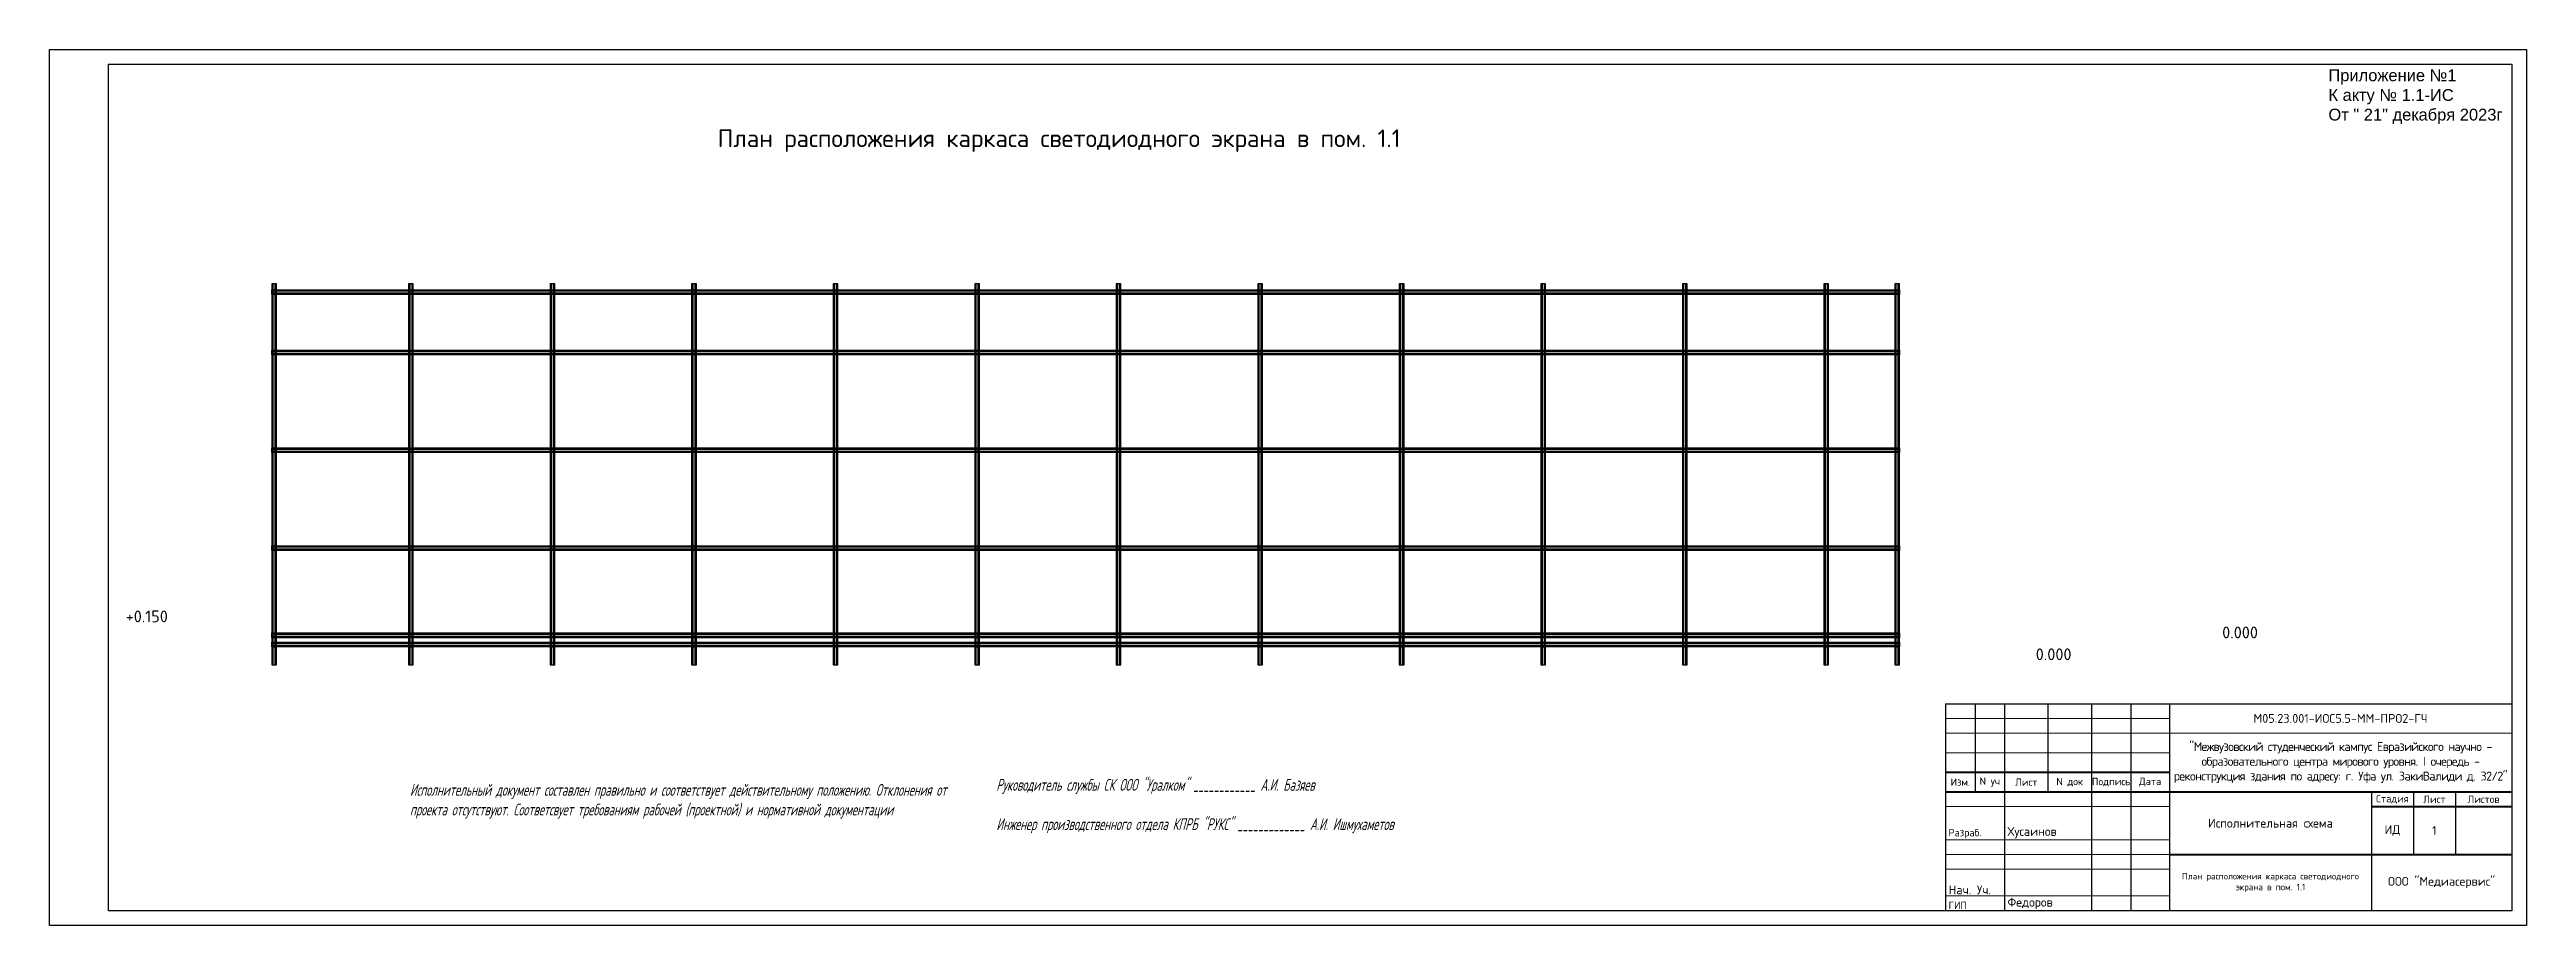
# Model space of a CAD drawing. Header units: millimetres. Extents: x 318 to 194121, y -24907 to 87574.
# Drawn here: x 3389 to 24389, y -10818 to -3393 of the extents above; entities that cross this region are included whole.
import ezdxf

# ---------------------------------------------------------------- set-up
doc = ezdxf.new("R2010")
doc.units = ezdxf.units.MM
doc.linetypes.add('CONTINUA', pattern=[0])
doc.layers.add('MS_0.25', color=7, linetype='Continuous', lineweight=25)
doc.layers.add('ТАБЛИЦЫ', color=7, linetype='Continuous', lineweight=40)
doc.layers.add('PDF _Текст', color=7, linetype='Continuous')
doc.styles.add('gostw', font='gost_win.shx', dxfattribs={"width": 0.8, "oblique": 15})
doc.styles.get("Standard").update_dxf_attribs({"font": 'arial.ttf'})
doc.styles.add('Текст 3', font='isocpeur.ttf', dxfattribs={"height": 3})
doc.styles.add('Текст 300', font='isocpeur.ttf', dxfattribs={"height": 300})

msp = doc.modelspace()

# ---------------------------------------------------------------- texts
at = {"insert": (22709.7, -3561), "char_height": 100, "width": 1801.48, "attachment_point": 1}
msp.add_mtext('Приложение №1 \\PК акту № 1.1-ИС\\PОт " 21" декабря 2023г', dxfattribs=at)
at = {"char_height": 100, "attachment_point": 1, "style": 'gostw'}
for s, width, insert in [('Исполнительный документ составлен правильно и соответствует действительному положению. Отклонения от проекта отсутствуют. Соответсвует требованиям рабочей (проектной) и нормативной документации', 4597.294, (6444.2, -9618.4)), ('Руководитель службы СК ООО "Уралком" ____________ А.И. Базяев\\P\\PИнженер производственного отдела КПРБ "РУКС" _____________ А.И. Ишмухаметов', 6725.482, (11415.8, -9575.6))]:
    msp.add_mtext_dynamic_manual_height_columns(s, width=width, gutter_width=12.5, heights=[0], dxfattribs=dict(at, insert=insert))
at = {"layer": 'MS_0.25', "ltscale": 100, "style": 'Текст 300'}
for s, p in [('+0.150', (4034.6, -8247.9)), ('0.000', (21808.8, -8384)), ('0.000', (21808.8, -8384)), ('0.000', (20228.1, -8569))]:
    msp.add_text(s, height=100, dxfattribs=at).set_placement(p)
at = {"layer": 'PDF _Текст', "insert": (9052.9, -4260.7), "char_height": 150, "width": 7590.78, "attachment_point": 7, "style": 'Текст 300'}
msp.add_mtext('\\pxt38;План расположения каркаса светодиодного экрана в пом. 1.1', dxfattribs=at)

# ---------------------------------------------------------------- blocks, each defined once
blk = doc.blocks.new('*T407')
at = {"layer": 'ТАБЛИЦЫ', "color": 0, "linetype": 'ByBlock', "lineweight": -2, "transparency": 16777216}
for p, q in [((0, 0), (4800, 0)), ((0, 0), (0, -1753)), ((250, 0), (250, -748)), ((500, 0), (500, -1753)), ((868, 0), (868, -748)), ((1236, 0), (1236, -1753)), ((1571, 0), (1571, -1753)), ((1897, 0), (1897, -1753)), ((4800, 0), (4800, -1753)), ((3610, -748), (3610, -1753)), ((3966, -748), (3966, -1278)), ((4322, -748), (4322, -1278))]:
    blk.add_line(p, q, dxfattribs=at)
at = {"layer": 'ТАБЛИЦЫ', "color": 0, "linetype": 'ByBlock', "lineweight": 9, "transparency": 16777216}
for p, q in [((0, -125), (1897, -125)), ((0, -250), (4800, -250)), ((0, -416), (1897, -416)), ((0, -873), (1897, -873)), ((0, -1153), (1897, -1153)), ((0, -1278), (1897, -1278)), ((0, -1403), (1897, -1403)), ((0, -1628), (1897, -1628)), ((0, -1753), (4800, -1753))]:
    blk.add_line(p, q, dxfattribs=at)
at = {"layer": 'ТАБЛИЦЫ', "color": 0, "linetype": 'ByBlock', "lineweight": 40, "transparency": 16777216}
for p, q in [((0, -582), (1897, -582)), ((0, -748), (4800, -748)), ((3610, -873), (4800, -873)), ((1897, -1278), (4800, -1278))]:
    blk.add_line(p, q, dxfattribs=at)
at = {"layer": 'ТАБЛИЦЫ', "color": 0, "linetype": 'CONTINUA', "transparency": 16777216}
for s, insert, char_height, width, attachment_point, style in [('М05.23.001-ИОС5.5-ММ-ПРО2-ГЧ', (3348, -125), 75, 2877.87, 5, 'Текст 3'), ('{\\T0.9;\\C7;"\\fISOCPEUR|b0|i0|c204|p34;Межвузовский студенческий кампус Евразийского научно - образовательного центра мирового уровня. I очередь - реконструкция здания по адресу: г. Уфа ул. ЗакиВалиди д. 32/2"}', (3348, -499), 75, 2877.87, 5, 'Текст 3'), ('N уч', (375, -665), 62.5, 225.11, 5, 'Текст 300'), ('N док', (1052, -665), 62.5, 342.77, 5, 'Текст 300'), ('Подпись', (1403, -665), 62.5, 310.44, 5, 'Текст 300'), ('Дата', (1734, -665), 62.5, 300.75, 5, 'Текст 300'), ('Изм.', (125, -665), 62.5, 225, 5, 'Текст 300'), ('Лист', (684, -665), 62.5, 342.77, 5, 'Текст 300'), ('{\\C256;Стадия}', (3788, -810), 62.5, 330.4, 5, 'Текст 300'), ('{\\C256;Лист}', (4144, -810), 62.5, 331.03, 5, 'Текст 300'), ('{\\C256;Листов}', (4561, -810), 62.5, 453, 5, 'Текст 300'), ('Хусаинов ', (525, -1141), 75, 685.53, 7, 'Текст 3'), ('Исполнительная схема', (2754, -1013), 75, 1688.44, 5, 'Текст 3'), ('ИД', (3788, -1075), 75, 330.4, 5, 'Текст 3'), ('1', (4144, -1075), 75, 331.03, 5, 'Текст 3'), ('{\\C256;Разраб.}', (25, -1141), 62.5, 450.11, 7, 'Текст 300'), ('{\\C256;План расположения каркаса светодиодного экрана в пом. 1.1}', (2754, -1516), 55, 1688.44, 5, 'Текст 3'), ('ООО "Медиасервис"', (4205, -1516), 75, 1164.43, 5, 'Текст 3'), ('{\\C256;ГИП}', (25, -1741), 62.5, 450.11, 7, 'Текст 300'), ('Нач. Уч.', (25, -1616), 75, 450.11, 7, 'Текст 3'), ('Федоров', (525, -1741), 75, 685.53, 7, 'Текст 3')]:
    blk.add_mtext(s, dxfattribs=dict(at, insert=insert, char_height=char_height, width=width, attachment_point=attachment_point, style=style))

# ---------------------------------------------------------------- linework, layer by layer
for points in [[(3388.7, -3392.8), (24388.7, -3392.8), (24388.7, -10817.8), (3388.7, -10817.8)], [(3888.7, -3517.8), (24263.7, -3517.8), (24263.7, -10692.8), (3888.7, -10692.8)]]:
    msp.add_lwpolyline(points, close=True)
at = {"color": 8}
for points in [[(5312.4, -5379.7), (5272.4, -5379.7), (5272.5, -8457.2), (5312.5, -8457.2)], [(5272.5, -5428.4), (19072.4, -5428.4), (19072.4, -5468.4), (5272.5, -5468.4)], [(5272.5, -5431.4), (19072.4, -5431.4), (19072.4, -5465.4), (5272.5, -5465.4)], [(5272.5, -5438.4), (19072.4, -5438.4), (19072.4, -5458.4), (5272.5, -5458.4)], [(5309.4, -5379.7), (5275.4, -5379.7), (5275.5, -8457.2), (5309.5, -8457.2)], [(5302.4, -5379.7), (5282.4, -5379.7), (5282.5, -8457.2), (5302.5, -8457.2)], [(6472.4, -5379.7), (6432.4, -5379.7), (6432.5, -8457.2), (6472.5, -8457.2)], [(6469.4, -5379.7), (6435.4, -5379.7), (6435.5, -8457.2), (6469.5, -8457.2)], [(6462.4, -5379.7), (6442.4, -5379.7), (6442.5, -8457.2), (6462.5, -8457.2)], [(7672.4, -5379.7), (7632.4, -5379.7), (7632.5, -8457.2), (7672.5, -8457.2)], [(7669.4, -5379.7), (7635.4, -5379.7), (7635.5, -8457.2), (7669.5, -8457.2)], [(7662.4, -5379.7), (7642.4, -5379.7), (7642.5, -8457.2), (7662.5, -8457.2)], [(8872.4, -5379.7), (8832.4, -5379.7), (8832.5, -8457.2), (8872.5, -8457.2)], [(8869.4, -5379.7), (8835.4, -5379.7), (8835.5, -8457.2), (8869.5, -8457.2)], [(8862.4, -5379.7), (8842.4, -5379.7), (8842.5, -8457.2), (8862.5, -8457.2)], [(10072.4, -5379.7), (10032.4, -5379.7), (10032.5, -8457.2), (10072.5, -8457.2)], [(10069.4, -5379.7), (10035.4, -5379.7), (10035.5, -8457.2), (10069.5, -8457.2)], [(10062.4, -5379.7), (10042.4, -5379.7), (10042.5, -8457.2), (10062.5, -8457.2)], [(11272.4, -5379.7), (11232.4, -5379.7), (11232.5, -8457.2), (11272.5, -8457.2)], [(11269.4, -5379.7), (11235.4, -5379.7), (11235.5, -8457.2), (11269.5, -8457.2)], [(11262.4, -5379.7), (11242.4, -5379.7), (11242.5, -8457.2), (11262.5, -8457.2)], [(12472.4, -5379.7), (12432.4, -5379.7), (12432.5, -8457.2), (12472.5, -8457.2)], [(12469.4, -5379.7), (12435.4, -5379.7), (12435.5, -8457.2), (12469.5, -8457.2)], [(12462.4, -5379.7), (12442.4, -5379.7), (12442.5, -8457.2), (12462.5, -8457.2)], [(13672.4, -5379.7), (13632.4, -5379.7), (13632.5, -8457.2), (13672.5, -8457.2)], [(13669.4, -5379.7), (13635.4, -5379.7), (13635.5, -8457.2), (13669.5, -8457.2)], [(13662.4, -5379.7), (13642.4, -5379.7), (13642.5, -8457.2), (13662.5, -8457.2)], [(14872.4, -5379.7), (14832.4, -5379.7), (14832.5, -8457.2), (14872.5, -8457.2)], [(14869.4, -5379.7), (14835.4, -5379.7), (14835.5, -8457.2), (14869.5, -8457.2)], [(14862.4, -5379.7), (14842.4, -5379.7), (14842.5, -8457.2), (14862.5, -8457.2)], [(16072.4, -5379.7), (16032.4, -5379.7), (16032.5, -8457.2), (16072.5, -8457.2)], [(16069.4, -5379.7), (16035.4, -5379.7), (16035.5, -8457.2), (16069.5, -8457.2)], [(16062.4, -5379.7), (16042.4, -5379.7), (16042.5, -8457.2), (16062.5, -8457.2)], [(17272.4, -5379.7), (17232.4, -5379.7), (17232.5, -8457.2), (17272.5, -8457.2)], [(17269.4, -5379.7), (17235.4, -5379.7), (17235.5, -8457.2), (17269.5, -8457.2)], [(17262.4, -5379.7), (17242.4, -5379.7), (17242.5, -8457.2), (17262.5, -8457.2)], [(18472.4, -5379.7), (18432.4, -5379.7), (18432.5, -8457.2), (18472.5, -8457.2)], [(18469.4, -5379.7), (18435.4, -5379.7), (18435.5, -8457.2), (18469.5, -8457.2)], [(18462.4, -5379.7), (18442.4, -5379.7), (18442.5, -8457.2), (18462.5, -8457.2)], [(19072.4, -5379.7), (19032.4, -5379.7), (19032.5, -8457.2), (19072.5, -8457.2)], [(19069.4, -5379.7), (19035.4, -5379.7), (19035.5, -8457.2), (19069.5, -8457.2)], [(19062.4, -5379.7), (19042.4, -5379.7), (19042.5, -8457.2), (19062.5, -8457.2)], [(5272.5, -5940.8), (19072.4, -5940.7), (19072.4, -5980.7), (5272.5, -5980.8)], [(5272.5, -5943.8), (19072.4, -5943.7), (19072.4, -5977.7), (5272.5, -5977.8)], [(5272.5, -5950.8), (19072.4, -5950.7), (19072.4, -5970.7), (5272.5, -5970.8)], [(5272.5, -6769.7), (19072.4, -6769.7), (19072.4, -6809.7), (5272.5, -6809.7)], [(5272.5, -6772.7), (19072.4, -6772.7), (19072.4, -6806.7), (5272.5, -6806.7)], [(5272.5, -6779.7), (19072.4, -6779.7), (19072.4, -6799.7), (5272.5, -6799.7)], [(5273.4, -7598.6), (19072.6, -7598.6), (19072.6, -7638.6), (5273.4, -7638.6)], [(5273.4, -7601.6), (19072.6, -7601.6), (19072.6, -7635.6), (5273.4, -7635.6)], [(5273.4, -7608.6), (19072.6, -7608.6), (19072.6, -7628.6), (5273.4, -7628.6)], [(5272.5, -8338.4), (19072.5, -8338.4), (19072.5, -8378.4), (5272.5, -8378.4)], [(5272.5, -8341.4), (19072.5, -8341.4), (19072.5, -8375.4), (5272.5, -8375.4)], [(5272.5, -8348.4), (19072.5, -8348.4), (19072.5, -8368.4), (5272.5, -8368.4)], [(5272.5, -8417.2), (19072.5, -8417.1), (19072.5, -8457.1), (5272.5, -8457.2)], [(5272.5, -8420.2), (19072.5, -8420.1), (19072.5, -8454.1), (5272.5, -8454.2)], [(5272.5, -8427.2), (19072.5, -8427.1), (19072.5, -8447.1), (5272.5, -8447.2)], [(5312.5, -8457.2), (5272.5, -8457.2), (5272.5, -8607.2), (5312.5, -8607.2)], [(5309.5, -8457.2), (5275.5, -8457.2), (5275.5, -8607.2), (5309.5, -8607.2)], [(5302.5, -8457.2), (5282.5, -8457.2), (5282.5, -8607.2), (5302.5, -8607.2)], [(6472.5, -8457.2), (6432.5, -8457.2), (6432.5, -8607.2), (6472.5, -8607.2)], [(6469.5, -8457.2), (6435.5, -8457.2), (6435.5, -8607.2), (6469.5, -8607.2)], [(6462.5, -8457.2), (6442.5, -8457.2), (6442.5, -8607.2), (6462.5, -8607.2)], [(7672.5, -8457.2), (7632.5, -8457.2), (7632.5, -8607.2), (7672.5, -8607.2)], [(7669.5, -8457.2), (7635.5, -8457.2), (7635.5, -8607.2), (7669.5, -8607.2)], [(7662.5, -8457.2), (7642.5, -8457.2), (7642.5, -8607.2), (7662.5, -8607.2)], [(8872.5, -8457.2), (8832.5, -8457.2), (8832.5, -8607.2), (8872.5, -8607.2)], [(8869.5, -8457.2), (8835.5, -8457.2), (8835.5, -8607.2), (8869.5, -8607.2)], [(8862.5, -8457.2), (8842.5, -8457.2), (8842.5, -8607.2), (8862.5, -8607.2)], [(10072.5, -8457.2), (10032.5, -8457.2), (10032.5, -8607.2), (10072.5, -8607.2)], [(10069.5, -8457.2), (10035.5, -8457.2), (10035.5, -8607.2), (10069.5, -8607.2)], [(10062.5, -8457.2), (10042.5, -8457.2), (10042.5, -8607.2), (10062.5, -8607.2)], [(11272.5, -8457.2), (11232.5, -8457.2), (11232.5, -8607.2), (11272.5, -8607.2)], [(11269.5, -8457.2), (11235.5, -8457.2), (11235.5, -8607.2), (11269.5, -8607.2)], [(11262.5, -8457.2), (11242.5, -8457.2), (11242.5, -8607.2), (11262.5, -8607.2)], [(12472.5, -8457.2), (12432.5, -8457.2), (12432.5, -8607.2), (12472.5, -8607.2)], [(12469.5, -8457.2), (12435.5, -8457.2), (12435.5, -8607.2), (12469.5, -8607.2)], [(12462.5, -8457.2), (12442.5, -8457.2), (12442.5, -8607.2), (12462.5, -8607.2)], [(13672.5, -8457.2), (13632.5, -8457.2), (13632.5, -8607.2), (13672.5, -8607.2)], [(13669.5, -8457.2), (13635.5, -8457.2), (13635.5, -8607.2), (13669.5, -8607.2)], [(13662.5, -8457.2), (13642.5, -8457.2), (13642.5, -8607.2), (13662.5, -8607.2)], [(14872.5, -8457.2), (14832.5, -8457.2), (14832.5, -8607.2), (14872.5, -8607.2)], [(14869.5, -8457.2), (14835.5, -8457.2), (14835.5, -8607.2), (14869.5, -8607.2)], [(14862.5, -8457.2), (14842.5, -8457.2), (14842.5, -8607.2), (14862.5, -8607.2)], [(16072.5, -8457.2), (16032.5, -8457.2), (16032.5, -8607.2), (16072.5, -8607.2)], [(16069.5, -8457.2), (16035.5, -8457.2), (16035.5, -8607.2), (16069.5, -8607.2)], [(16062.5, -8457.2), (16042.5, -8457.2), (16042.5, -8607.2), (16062.5, -8607.2)], [(17272.5, -8457.2), (17232.5, -8457.2), (17232.5, -8607.2), (17272.5, -8607.2)], [(17269.5, -8457.2), (17235.5, -8457.2), (17235.5, -8607.2), (17269.5, -8607.2)], [(17262.5, -8457.2), (17242.5, -8457.2), (17242.5, -8607.2), (17262.5, -8607.2)], [(18472.5, -8457.2), (18432.5, -8457.2), (18432.5, -8607.2), (18472.5, -8607.2)], [(18469.5, -8457.2), (18435.5, -8457.2), (18435.5, -8607.2), (18469.5, -8607.2)], [(18462.5, -8457.2), (18442.5, -8457.2), (18442.5, -8607.2), (18462.5, -8607.2)], [(19072.5, -8457.2), (19032.5, -8457.2), (19032.5, -8607.2), (19072.5, -8607.2)], [(19069.5, -8457.2), (19035.5, -8457.2), (19035.5, -8607.2), (19069.5, -8607.2)], [(19062.5, -8457.2), (19042.5, -8457.2), (19042.5, -8607.2), (19062.5, -8607.2)]]:
    msp.add_lwpolyline(points, close=True, dxfattribs=at)

# ---------------------------------------------------------------- block references
msp.add_blockref('*T407', (19464, -8937.8))

msp.set_redraw_order([(e.dxf.handle, doc.entitydb.next_handle()) for e in msp.query("TEXT MTEXT ATTDEF DIMENSION ARC_DIMENSION")])  # texts and dimensions are drawn at this point

doc.saveas('drawing.dxf')
